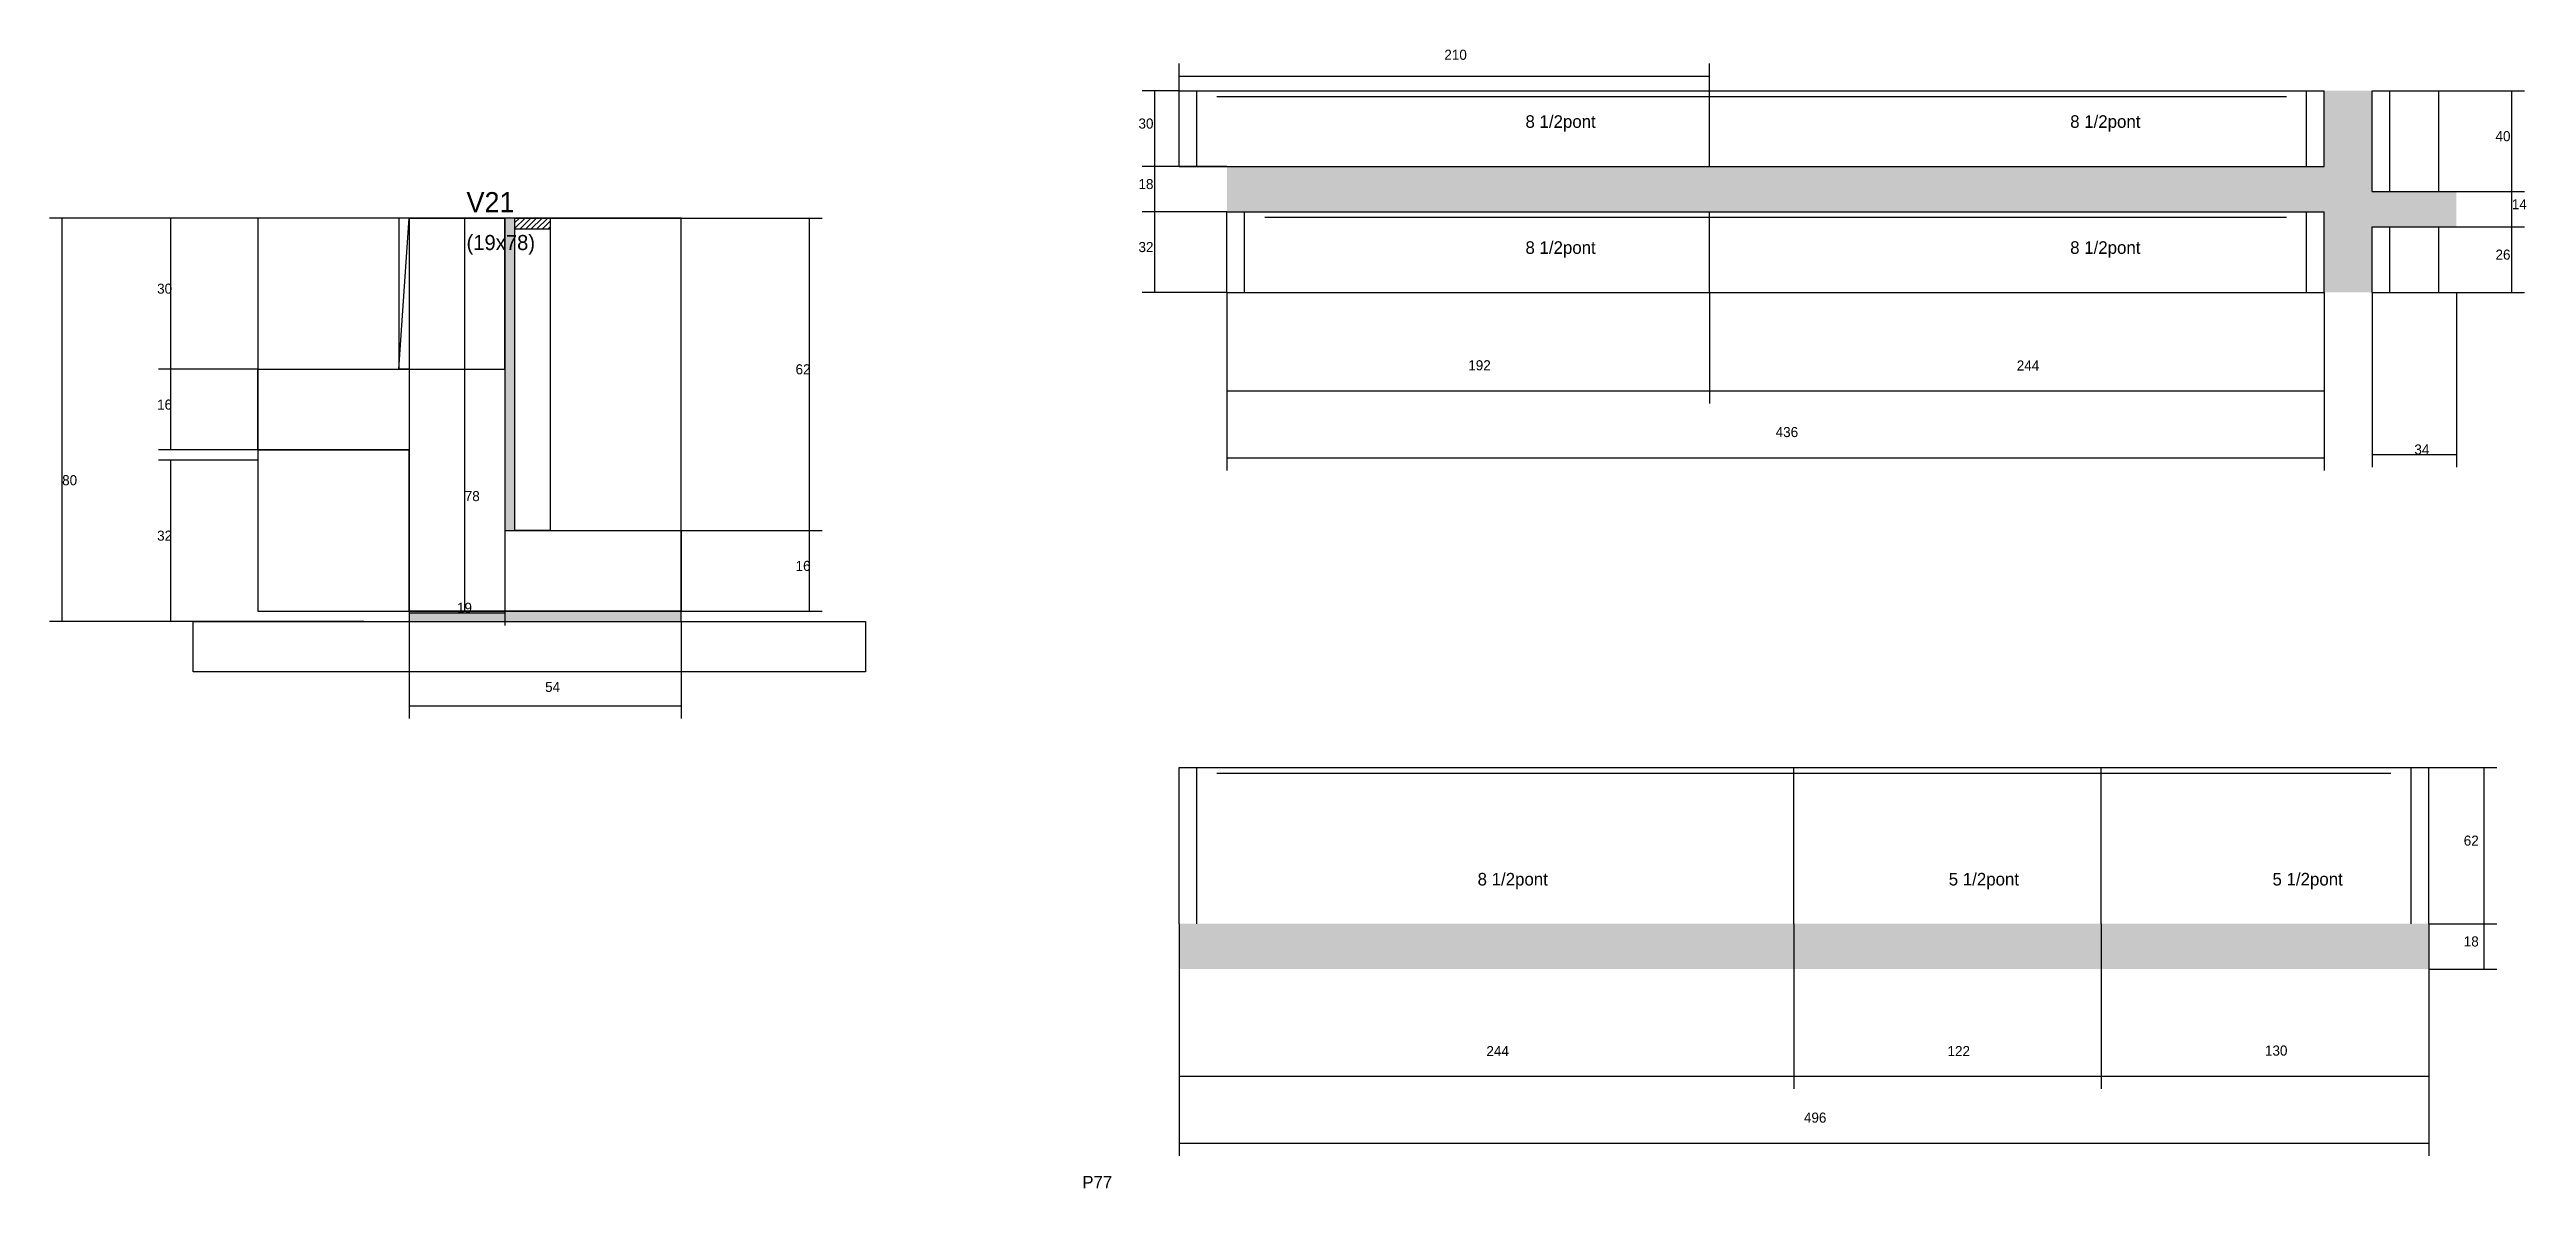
# Model space of a CAD drawing. Header units: metres. Extents: x -6602 to -4525, y 7378 to 8645.
# Drawn here: x -5508 to -4525, y 8193 to 8645 of the extents above; entities that cross this region are included whole.
import ezdxf

# ---------------------------------------------------------------- set-up
doc = ezdxf.new("R2010")
doc.units = ezdxf.units.M
for name, color, linetype in [('CONCRETO', 251, 'Continuous'), ('COTA', 4, 'Continuous'), ('Cota Seção (2x)', 4, 'Continuous'), ('Hachura', 253, 'Continuous'), ('Madeira', 126, 'Continuous'), ('NOMENCLATURA', 7, 'Continuous'), ('Painéis', 200, 'Continuous'), ('SARR_2.2x7', 40, 'Continuous'), ('Texto Seção', 7, 'Continuous')]:
    doc.layers.add(name, color=color, linetype=linetype)

msp = doc.modelspace()

# ---------------------------------------------------------------- texts
at = {"layer": 'COTA'}
for s, p in [('210', (-4954.3, 8640.6)), ('30', (-5075.7, 8613.3)), ('40', (-4537.1, 8608.3)), ('18', (-5075.7, 8589.3)), ('14', (-4530.6, 8581.3)), ('32', (-5075.7, 8564.3)), ('26', (-4537.1, 8561.3)), ('30', (-5465.2, 8547.8)), ('62', (-5211.8, 8515.8)), ('192', (-4944.8, 8517.4)), ('244', (-4727.1, 8517.3)), ('16', (-5465.2, 8501.8)), ('436', (-4822.8, 8490.9)), ('34', (-4569.3, 8484)), ('80', (-5502.9, 8471.8)), ('32', (-5465.2, 8449.8)), ('16', (-5211.8, 8437.8)), ('54', (-5311.2, 8389.8)), ('62', (-4549.7, 8328.8)), ('18', (-4549.7, 8288.8)), ('244', (-4937.6, 8245.3)), ('122', (-4754.6, 8245.3)), ('130', (-4628.6, 8245.5)), ('496', (-4811.6, 8218.9))]:
    msp.add_text(s, height=4, dxfattribs=at).set_placement(p)
at = {"layer": 'Cota Seção (2x)'}
for s, p in [('78', (-5343.1, 8465.5)), ('19', (-5346.2, 8421.2))]:
    msp.add_text(s, height=4, dxfattribs=at).set_placement(p)
at = {"layer": 'NOMENCLATURA'}
for s, p in [('8 1/2pont', (-4922.1, 8613.6)), ('8 1/2pont', (-4705.9, 8613.6)), ('8 1/2pont', (-4922.1, 8563.6)), ('8 1/2pont', (-4705.9, 8563.6)), ('8 1/2pont', (-4941.1, 8313)), ('5 1/2pont', (-4754.1, 8313)), ('5 1/2pont', (-4625.6, 8313)), ('P77', (-5098, 8192.8))]:
    msp.add_text(s, height=5, dxfattribs=at).set_placement(p)
at = {"layer": 'Texto Seção'}
for s, height, p in [('V21', 8, (-5342.4, 8580.1)), ('(19x78)', 6, (-5342.4, 8565.1))]:
    msp.add_text(s, height=height, dxfattribs=at).set_placement(p)

# ---------------------------------------------------------------- hatches: boundary and pattern name
at = {"layer": 'COTA'}
h = msp.add_hatch(dxfattribs=at)
h.set_pattern_fill('AR-CONC', scale=0.03)
h.paths.add_polyline_path([(-4605.1, 8580.3), (-4605.1, 8548.3), (-4586.1, 8548.3), (-4586.1, 8574.3), (-4552.6, 8574.3), (-4552.6, 8588.3), (-4586.1, 8588.3), (-4586.1, 8628.3), (-4605.1, 8628.3), (-4605.1, 8598.3), (-5040.6, 8598.3), (-5040.6, 8580.3)])
h = msp.add_hatch(dxfattribs=at)
h.set_pattern_fill('AR-CONC', scale=0.03)
h.paths.add_polyline_path([(-4563.6, 8279.8), (-4563.6, 8297.8), (-5059.6, 8297.8), (-5059.6, 8279.8)])
at = {"layer": 'Hachura'}
h = msp.add_hatch(color=8, dxfattribs=at)
h.dxf.hatch_style = 1
h.paths.add_polyline_path([(-5327.2, 8453.8), (-5323.2, 8453.8), (-5323.2, 8577.8), (-5327.2, 8577.8)])
h = msp.add_hatch(dxfattribs=at)
h.set_pattern_fill('ANSI31', scale=0.5)
h.paths.add_polyline_path([(-5309.2, 8577.8), (-5309.2, 8573.4), (-5309.2, 8573.4), (-5323.2, 8573.4), (-5323.2, 8573.4), (-5323.2, 8577.8), (-5323.2, 8577.8), (-5309.2, 8577.8)])
h = msp.add_hatch(color=8, dxfattribs=at)
h.dxf.hatch_style = 1
h.paths.add_polyline_path([(-5257.2, 8417.8), (-5257.2, 8421.8), (-5257.2, 8421.8), (-5365.2, 8421.8), (-5365.2, 8421.8), (-5365.2, 8417.8), (-5365.2, 8417.8), (-5257.2, 8417.8)])

# ---------------------------------------------------------------- linework, layer by layer
at = {"layer": 'CONCRETO'}
for points in [[(-5327.2, 8577.8), (-5327.2, 8453.8), (-5257.2, 8453.8), (-5257.2, 8421.8), (-5257.2, 8421.8), (-5257.2, 8421.8), (-5365.2, 8421.8), (-5365.2, 8485.8), (-5425.2, 8485.8), (-5425.2, 8517.8), (-5365.2, 8517.8)], [(-5365.2, 8517.8), (-5369.2, 8517.8), (-5365.2, 8577.8), (-5327.2, 8577.8)]]:
    msp.add_lwpolyline(points, dxfattribs=at)
for points in [[(-5425.2, 8421.8), (-5257.2, 8421.8), (-5257.2, 8577.8), (-5425.2, 8577.8)], [(-5369.2, 8517.8), (-5327.2, 8517.8), (-5327.2, 8577.8), (-5369.2, 8577.8)]]:
    msp.add_lwpolyline(points, close=True, dxfattribs=at)
at = {"layer": 'COTA'}
for p, q in [((-5059.6, 8628.3), (-5059.6, 8639.1)), ((-5059.6, 8634.1), (-4849.1, 8634.1)), ((-4849.1, 8628.3), (-4849.1, 8639.1)), ((-5059.6, 8628.3), (-5074.2, 8628.3)), ((-5069.2, 8598.3), (-5069.2, 8628.3)), ((-4552.6, 8628.3), (-4525.6, 8628.3)), ((-4530.6, 8588.3), (-4530.6, 8628.3)), ((-5059.6, 8598.3), (-5074.2, 8598.3)), ((-5040.6, 8598.3), (-5074.2, 8598.3)), ((-5069.2, 8580.3), (-5069.2, 8598.3)), ((-4552.6, 8588.3), (-4525.6, 8588.3)), ((-4552.6, 8588.3), (-4525.6, 8588.3)), ((-4530.6, 8574.3), (-4530.6, 8588.3)), ((-5373.6, 8577.8), (-5507.9, 8577.8)), ((-5502.9, 8417.8), (-5502.9, 8577.8)), ((-5373.6, 8577.8), (-5464.7, 8577.8)), ((-5459.7, 8517.8), (-5459.7, 8577.8)), ((-5309.2, 8577.8), (-5201.3, 8577.8)), ((-5206.3, 8453.8), (-5206.3, 8577.8)), ((-5040.6, 8580.3), (-5074.2, 8580.3)), ((-5040.6, 8580.3), (-5074.2, 8580.3)), ((-5069.2, 8548.3), (-5069.2, 8580.3)), ((-4552.6, 8574.3), (-4525.6, 8574.3)), ((-4552.6, 8574.3), (-4525.6, 8574.3)), ((-4530.6, 8548.3), (-4530.6, 8574.3)), ((-5040.6, 8548.3), (-5074.2, 8548.3)), ((-5040.6, 8548.3), (-5040.6, 8504.2)), ((-5040.6, 8548.3), (-5040.6, 8477.7)), ((-4849.1, 8548.3), (-4849.1, 8504.2)), ((-4849.1, 8548.3), (-4849.1, 8504.2)), ((-4605.1, 8548.3), (-4605.1, 8504.2)), ((-4605.1, 8548.3), (-4605.1, 8477.7)), ((-4586.1, 8548.3), (-4586.1, 8479)), ((-4552.6, 8548.3), (-4525.6, 8548.3)), ((-4552.6, 8548.3), (-4552.6, 8479)), ((-5425.2, 8517.8), (-5464.7, 8517.8)), ((-5425.2, 8517.8), (-5464.7, 8517.8)), ((-5459.7, 8485.8), (-5459.7, 8517.8)), ((-5040.6, 8509.2), (-4849.1, 8509.2)), ((-4849.1, 8509.2), (-4605.1, 8509.2)), ((-5425.2, 8485.8), (-5464.7, 8485.8)), ((-5425.2, 8481.8), (-5464.7, 8481.8)), ((-5459.7, 8417.8), (-5459.7, 8481.8)), ((-5040.6, 8482.7), (-4605.1, 8482.7)), ((-4586.1, 8484), (-4552.6, 8484)), ((-5257.2, 8453.8), (-5201.3, 8453.8)), ((-5257.2, 8453.8), (-5201.3, 8453.8)), ((-5206.3, 8421.8), (-5206.3, 8453.8)), ((-5383.2, 8417.8), (-5507.9, 8417.8)), ((-5383.2, 8417.8), (-5464.7, 8417.8)), ((-5365.2, 8417.8), (-5365.2, 8379.3)), ((-5257.2, 8421.8), (-5201.3, 8421.8)), ((-5257.2, 8417.8), (-5257.2, 8379.3)), ((-5365.2, 8384.3), (-5257.2, 8384.3)), ((-4563.6, 8359.8), (-4536.6, 8359.8)), ((-4541.6, 8297.8), (-4541.6, 8359.8)), ((-5059.6, 8297.8), (-5059.6, 8232.3)), ((-5059.6, 8297.8), (-5059.6, 8205.8)), ((-4815.6, 8297.8), (-4815.6, 8232.3)), ((-4815.6, 8297.8), (-4815.6, 8232.3)), ((-4693.6, 8297.8), (-4693.6, 8232.3)), ((-4693.6, 8297.8), (-4693.6, 8232.3)), ((-4563.6, 8297.8), (-4536.6, 8297.8)), ((-4563.6, 8297.8), (-4563.6, 8205.8)), ((-4563.6, 8297.8), (-4536.6, 8297.8)), ((-4541.6, 8279.8), (-4541.6, 8297.8)), ((-4563.6, 8281.5), (-4563.6, 8232.3)), ((-4563.6, 8279.8), (-4536.6, 8279.8)), ((-5059.6, 8237.3), (-4815.6, 8237.3)), ((-4815.6, 8237.3), (-4693.6, 8237.3)), ((-4693.6, 8237.3), (-4563.6, 8237.3)), ((-5059.6, 8210.8), (-4563.6, 8210.8))]:
    msp.add_line(p, q, dxfattribs=at)
at = {"layer": 'Cota Seção (2x)'}
for p, q in [((-5365.2, 8577.8), (-5338.1, 8577.8)), ((-5365.2, 8577.8), (-5365.2, 8416.2)), ((-5343.1, 8421.8), (-5343.1, 8577.8)), ((-5327.2, 8577.8), (-5327.2, 8416.2)), ((-5365.2, 8421.8), (-5338.1, 8421.8)), ((-5365.2, 8421.2), (-5327.2, 8421.2))]:
    msp.add_line(p, q, dxfattribs=at)
at = {"layer": 'Madeira'}
for points in [[(-5309.2, 8577.8), (-5309.2, 8573.4), (-5323.2, 8573.4), (-5323.2, 8577.8)], [(-5309.2, 8453.8), (-5323.2, 8453.8), (-5323.2, 8577.8), (-5309.2, 8577.8)], [(-5184, 8397.8), (-5450.9, 8397.8), (-5450.9, 8417.8), (-5184, 8417.8)]]:
    msp.add_lwpolyline(points, close=True, dxfattribs=at)
at = {"layer": 'Painéis'}
for p, q in [((-5059.6, 8628.3), (-4605.1, 8628.3)), ((-5059.6, 8598.3), (-5059.6, 8628.3)), ((-4849.1, 8598.3), (-4849.1, 8628.3)), ((-4605.1, 8598.3), (-4605.1, 8628.3)), ((-4586.1, 8628.3), (-4552.6, 8628.3)), ((-4586.1, 8588.3), (-4586.1, 8628.3)), ((-5059.6, 8598.3), (-4605.1, 8598.3)), ((-4586.1, 8588.3), (-4552.6, 8588.3)), ((-5040.6, 8580.3), (-4605.1, 8580.3)), ((-5040.6, 8548.3), (-5040.6, 8580.3)), ((-4849.1, 8548.3), (-4849.1, 8580.3)), ((-4605.1, 8548.3), (-4605.1, 8580.3)), ((-4586.1, 8574.3), (-4552.6, 8574.3)), ((-4586.1, 8548.3), (-4586.1, 8574.3)), ((-5040.6, 8548.3), (-4605.1, 8548.3)), ((-4586.1, 8548.3), (-4552.6, 8548.3)), ((-5425.2, 8485.8), (-5365.2, 8485.8)), ((-5365.2, 8421.8), (-5257.2, 8421.8)), ((-5059.6, 8359.8), (-4563.6, 8359.8)), ((-5059.6, 8297.8), (-5059.6, 8359.8)), ((-4815.6, 8297.8), (-4815.6, 8359.8)), ((-4693.6, 8297.8), (-4693.6, 8359.8)), ((-4563.6, 8297.8), (-4563.6, 8359.8))]:
    msp.add_line(p, q, dxfattribs=at)
for points in [[(-5323.2, 8577.8), (-5327.2, 8577.8), (-5327.2, 8453.8), (-5323.2, 8453.8)], [(-5257.2, 8417.8), (-5257.2, 8421.8), (-5365.2, 8421.8), (-5365.2, 8417.8)]]:
    msp.add_lwpolyline(points, close=True, dxfattribs=at)
at = {"layer": 'SARR_2.2x7'}
for p, q in [((-5052.6, 8598.3), (-5052.6, 8628.3)), ((-5044.6, 8626.1), (-4849.1, 8626.1)), ((-4849.1, 8626.1), (-4620.1, 8626.1)), ((-4612.1, 8598.3), (-4612.1, 8628.3)), ((-4579.1, 8588.3), (-4579.1, 8628.3)), ((-4559.6, 8588.3), (-4559.6, 8628.3)), ((-5033.6, 8548.3), (-5033.6, 8580.3)), ((-5025.6, 8578.1), (-4849.1, 8578.1)), ((-4849.1, 8578.1), (-4620.1, 8578.1)), ((-4612.1, 8548.3), (-4612.1, 8580.3)), ((-4579.1, 8548.3), (-4579.1, 8574.3)), ((-4559.6, 8548.3), (-4559.6, 8574.3)), ((-5052.6, 8297.8), (-5052.6, 8359.8)), ((-5044.6, 8357.6), (-4815.6, 8357.6)), ((-4815.6, 8357.6), (-4693.6, 8357.6)), ((-4693.6, 8357.6), (-4578.6, 8357.6)), ((-4570.6, 8297.8), (-4570.6, 8359.8))]:
    msp.add_line(p, q, dxfattribs=at)

msp.set_redraw_order([(e.dxf.handle, doc.entitydb.next_handle()) for e in msp.query("TEXT MTEXT ATTDEF DIMENSION ARC_DIMENSION")])  # texts and dimensions are drawn at this point

doc.saveas('drawing.dxf')
